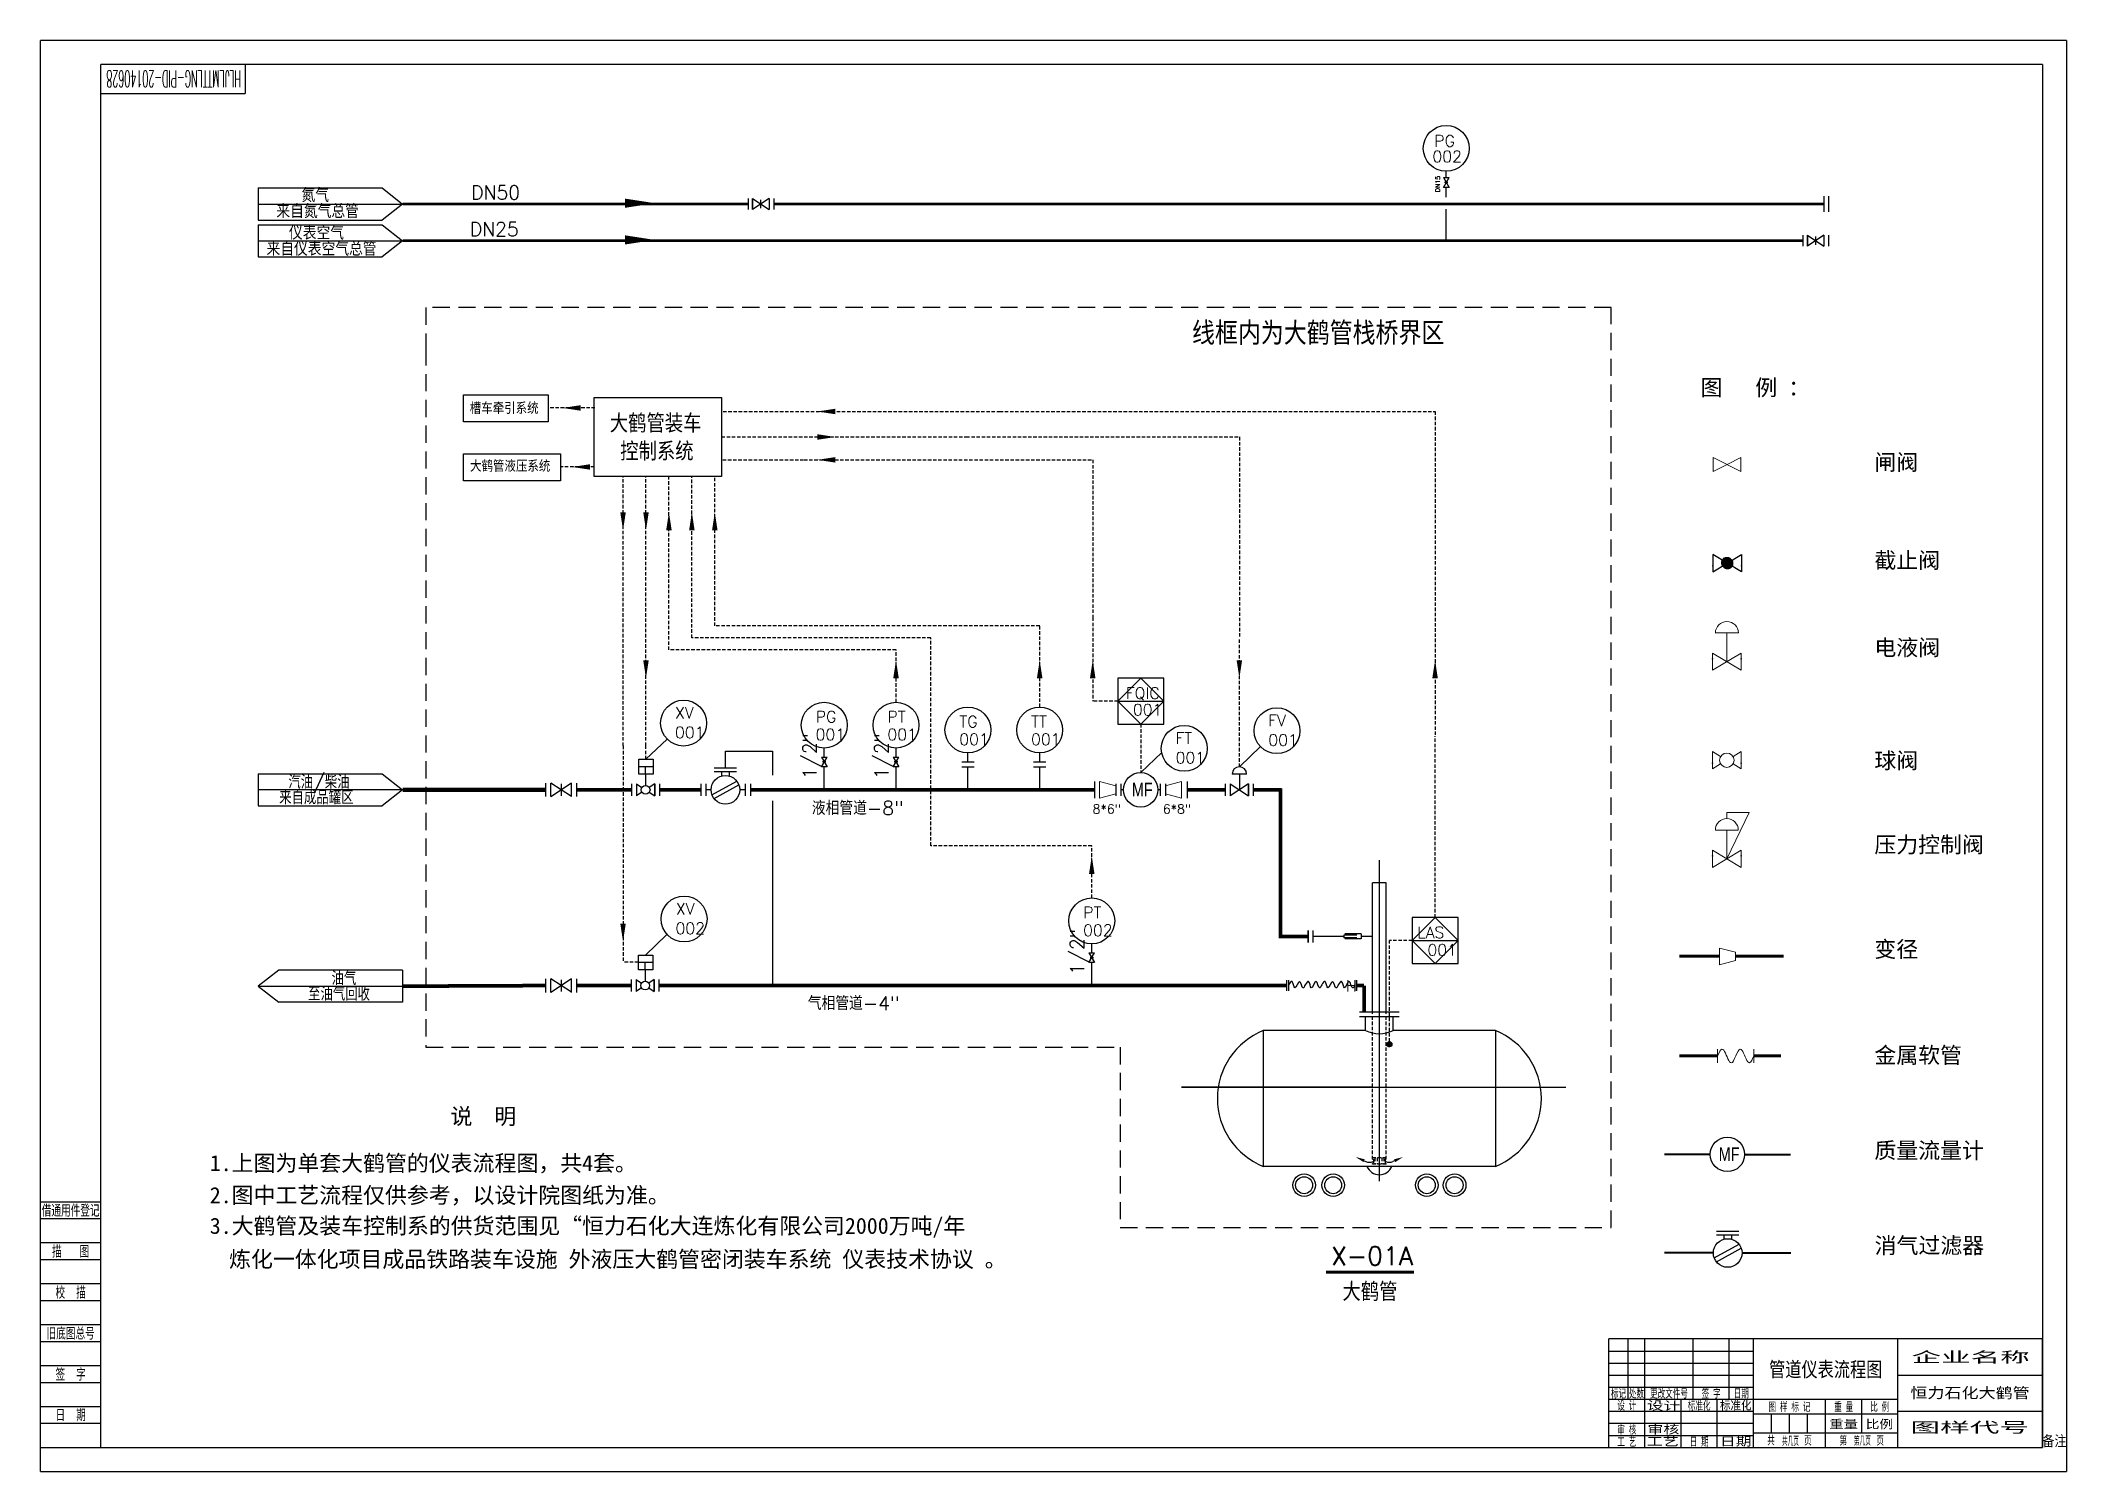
# Model space of a CAD drawing. Extents: x 4224 to 4665, y -2442 to -2130.
import ezdxf
from ezdxf.enums import TextEntityAlignment as Align

# ---------------------------------------------------------------- set-up
doc = ezdxf.new("R2010")
doc.units = 0
doc.header["$LTSCALE"] = 15
doc.linetypes.add('HIDDEN', pattern=[0.375, 0.25, -0.125])
doc.layers.get('0').update_dxf_attribs({"linetype": 'CONTINUOUS', "lineweight": 30})
for name, color, linetype in [('1', 4, 'CONTINUOUS'), ('10_T-T-EQUI', 3, 'CONTINUOUS'), ('1轮廓实线层', 7, 'CONTINUOUS'), ('2细线层', 3, 'CONTINUOUS'), ('3_T-T-LPNU', 1, 'CONTINUOUS'), ('6文字层', 3, 'CONTINUOUS'), ('A-_BLDG----E-_N', 4, 'CONTINUOUS'), ('CC', 3, 'CONTINUOUS'), ('gd', 7, 'CONTINUOUS'), ('图框层', 7, 'CONTINUOUS')]:
    doc.layers.add(name, color=color, linetype=linetype)
doc.styles.add('ARIAL', font='arial.ttf', dxfattribs={"width": 0.75, "height": 3})
doc.styles.add('HZZT', font='txt_l.shx', dxfattribs={"bigfont": 'hztxt.shx'})
doc.styles.add('iso cp3', font='txt_l.shx', dxfattribs={"bigfont": 'hztxt.shx'})
doc.styles.add('PC_TEXTSTYLE', font='romans.shx', dxfattribs={"width": 0.8, "bigfont": 'hzfs.shx'})
doc.styles.get("Standard").update_dxf_attribs({"font": 'romans.shx', "bigfont": 'hzfs.shx'})
doc.styles.add('宋体', font='', dxfattribs={"height": 3.5})
doc.styles.get('宋体').set_extended_font_data('SimSun')

msp = doc.modelspace()

# ---------------------------------------------------------------- texts
at = {"color": 1}
msp.add_text('线框内为大鹤管栈桥界区', height=5, dxfattribs=at).set_placement((4474.64, -2196.43))
for s, height, style, p in [('图   例 ：', 3.5, '宋体', (4585.49, -2207.49)), ('大鹤管装车', 4, 'iso cp3', (4347.74, -2215.56)), ('控制系统', 4, 'iso cp3', (4350.02, -2221.67)), ('说  明', 3.5, '宋体', (4313.04, -2366.31)), ('1.上图为单套大鹤管的仪表流程图，共4套。', 3.5, '宋体', (4260.58, -2376.51)), ('2.图中工艺流程仅供参考，以设计院图纸为准。', 3.5, '宋体', (4260.58, -2383.5)), ('3.大鹤管及装车控制系的供货范围见“恒力石化大连炼化有限公司2000万吨/年', 3.5, '宋体', (4260.58, -2390.18)), ('X-01A', 4, 'iso cp3', (4504.94, -2396.99)), ('炼化一体化项目成品铁路装车设施 外液压大鹤管密闭装车系统 仪表技术协议 。', 3.5, '宋体', (4264.78, -2397.44)), ('大鹤管', 4, 'iso cp3', (4507.41, -2404.81))]:
    msp.add_text(s, height=height, dxfattribs=dict(style=style)).set_placement(p)
at = {"linetype": 'HIDDEN', "style": 'HZZT', "width": 0.9}
for s, p in [('汽油/柴油', (4277.69, -2293.18)), ('来自成品罐区', (4275.7, -2296.57)), ('油气', (4287.12, -2335.98)), ('至油气回收', (4282, -2339.37))]:
    msp.add_text(s, height=3, dxfattribs=at).set_placement(p)
at = {"char_height": 3.5, "attachment_point": 1, "style": '宋体'}
for s, insert, width in [('{\\fSimSun|b0|i0|c134|p2;闸阀}', (4623.35, -2220.28), 13.5319), ('{\\fSimSun|b0|i0|c134|p2;截止阀}', (4623.35, -2241.64), 26.3647), ('{\\fSimSun|b0|i0|c134|p2;电液阀}', (4623.35, -2260.65), 28.301), ('{\\fSimSun|b0|i0|c134|p2;球阀}', (4623.35, -2285.29), 23.9443), ('{\\fSimSun|b0|i0|c134|p2;压力控制阀}', (4623.35, -2303.61), 28.301), ('{\\fSimSun|b0|i0|c134|p2;变径}', (4623.35, -2326.4), 13.5319), ('{\\fSimSun|b0|i0|c134|p2;金属软管}', (4623.35, -2349.48), 27.2757), ('{\\fSimSun|b0|i0|c134|p2;质量流量计}', (4623.35, -2370.24), 32.7966), ('{\\fSimSun|b0|i0|c134|p2;消气过滤器}', (4623.4, -2390.95), 29.3208)]:
    msp.add_mtext(s, dxfattribs=dict(at, insert=insert, width=width))
at = {"style": 'PC_TEXTSTYLE', "flags": 1}
msp.add_attdef('备注', (4659.97, -2436.72), '', height=2.62, dxfattribs=at)
at = {"layer": '6文字层', "style": 'PC_TEXTSTYLE', "width": 0.667}
for s, p in [('标记', (4567.57, -2424.9)), ('处数', (4571.5, -2424.9)), (' 更改文件号 ', (4578.59, -2424.9)), (' 签 字 ', (4587.78, -2424.9)), (' 日期 ', (4594.34, -2424.9)), (' 设 计 ', (4569.4, -2427.53)), (' 标准化 ', (4585.15, -2427.53)), (' 图 样 标 记 ', (4604.84, -2427.79)), (' 重 量 ', (4616.65, -2427.79)), (' 比 例 ', (4624.53, -2427.79)), (' 审 核 ', (4569.4, -2432.78)), (' 工 艺 ', (4569.4, -2435.4)), (' 日 期 ', (4585.15, -2435.4)), ('共       页', (4604.84, -2435.14)), ('第       页', (4620.59, -2435.14))]:
    msp.add_text(s, height=1.837, dxfattribs=at).set_placement(p, align=Align.MIDDLE)
at = {"layer": '6文字层', "style": 'PC_TEXTSTYLE', "flags": 8}
for tag, height, width, p, p2 in [('管道仪表流程图', 3.67, 0.878665, (4600.4, -2421.68), (4625.09, -2421.68)), ('企业名称', 2.62, 2.215212, (4631.46, -2418.44), (4657.2, -2418.44)), ('恒力石化大鹤管', 2.62, 1.288635, (4631.2, -2426.23), (4657.2, -2426.23)), ('标准化', 1.84, 1.137204, (4589.7, -2428.65), (4596.57, -2428.65)), ('审核', 1.84, 1.738738, (4573.87, -2433.9), (4580.88, -2433.9)), ('重量', 1.84, 1.550325, (4613.53, -2432.76), (4619.78, -2432.76)), ('比例', 1.84, 1.526185, (4621.45, -2432.76), (4627.45, -2432.76)), ('图样代号', 2.62, 2.240461, (4631.2, -2433.76), (4657.07, -2433.76)), ('工艺', 1.84, 1.786989, (4573.75, -2436.52), (4580.75, -2436.52)), ('日期', 1.84, 1.717904, (4589.7, -2436.52), (4596.57, -2436.52)), ('共几页', 1.84, 0.619588, (4603.23, -2436.39), (4606.92, -2436.39))]:
    msp.add_attdef(tag, text='', height=height, dxfattribs=dict(at, width=width)).set_placement(p, p2, align=Align.FIT)
at = {"layer": '6文字层', "style": 'PC_TEXTSTYLE', "width": 1.813127, "flags": 8}
msp.add_attdef('设计', text=' ', height=1.84, rotation=358.4644, dxfattribs=at).set_placement((4573.75, -2428.65), (4581.02, -2428.84), align=Align.FIT)
at = {"layer": '6文字层', "color": 3, "style": 'PC_TEXTSTYLE', "width": 0.628057, "flags": 8}
msp.add_attdef('第几页', text='', height=1.84, dxfattribs=at).set_placement((4618.86, -2436.32), (4622.6, -2436.32), align=Align.FIT)
at = {"layer": 'gd', "style": 'HZZT'}
for s, height, p in [('002', 2.5, (4527.03, -2156.64)), ('PG', 2.5, (4527.43, -2153.25)), ('DN50', 3, (4317.52, -2164.73)), ('DN25', 3, (4317.23, -2172.73)), ('液相管道-8"', 3, (4391.79, -2298.89)), ('气相管道-4"', 3, (4390.9, -2341.42))]:
    msp.add_text(s, height=height, dxfattribs=at).set_placement(p)
at = {"layer": 'gd'}
for s, p in [('氮气', (4280.57, -2165.32)), ('来自氮气总管', (4275.09, -2168.82)), ('仪表空气', (4277.83, -2173.52)), ('来自仪表空气总管', (4272.94, -2177.02))]:
    msp.add_text(s, height=3, dxfattribs=at).set_placement(p)
at = {"layer": 'gd', "style": 'HZZT'}
for s, height, p in [('DN15', 1, (4528.68, -2163.17)), ('1/2"', 3, (4392.83, -2291.07)), ('1/2"', 3, (4408.46, -2291.07)), ('1/2"', 3, (4451.12, -2333.73))]:
    msp.add_text(s, height=height, rotation=90, dxfattribs=at).set_placement(p)
at = {"layer": 'gd', "linetype": 'Continuous', "ltscale": 6, "style": 'HZZT'}
for s, p in [('槽车牵引系统', (4317.24, -2211.5)), ('大鹤管液压系统', (4317.3, -2224.11)), ('FQIC', (4460.2, -2273.6)), ('XV', (4361.97, -2277.9)), ('PG', (4392.64, -2278.75)), ('PT', (4408.27, -2278.75)), ('TG', (4423.94, -2279.8)), ('TT', (4439.58, -2279.8)), ('001', (4461.75, -2277.21)), ('FV', (4491.23, -2279.55)), ('001', (4361.96, -2282.16)), ('001', (4392.61, -2282.61)), ('001', (4408.25, -2282.61)), ('001', (4423.92, -2283.66)), ('001', (4439.56, -2283.66)), ('FT', (4471.02, -2283.4)), ('001', (4491.27, -2283.82)), ('001', (4471.06, -2287.67)), ('002', (4362.07, -2324.84)), ('XV', (4362.16, -2320.58)), ('PT', (4450.93, -2321.41)), ('002', (4450.91, -2325.27)), ('LAS', (4523.74, -2325.75)), ('001', (4525.95, -2329.55))]:
    msp.add_text(s, height=2.5, dxfattribs=at).set_placement(p)
at = {"layer": 'gd', "color": 2, "style": 'HZZT'}
for s, p in [('8*6"', (4452.98, -2298.59)), ('6*8"', (4468.29, -2298.59))]:
    msp.add_text(s, height=2, dxfattribs=at).set_placement(p)
at = {"layer": 'gd', "style": 'HZZT', "text_generation_flag": 2}
msp.add_text('H', height=2.5, dxfattribs=at).set_placement((4510.54, -2337.4))

# ---------------------------------------------------------------- blocks, each defined once
blk = doc.blocks.new('MASS FLOW METER')
at = {"layer": 'A-_BLDG----E-_N'}
blk.add_circle((0, 0), 3.75, dxfattribs=at)
at = {"insert": (-1.91, 1.55), "char_height": 3, "width": 5.0477, "attachment_point": 1, "style": 'ARIAL'}
blk.add_mtext('MF', dxfattribs=at)
blk = doc.blocks.new('CROX')
at = {"color": 4}
blk.add_point((0, 0), dxfattribs=at)
blk = doc.blocks.new('PC_FJL_BLOCK')
at = {"layer": '2细线层'}
for p, q in [((-25, 102), (0, 102)), ((-25, 95), (0, 95)), ((-25, 85), (0, 85)), ((-25, 78), (0, 78)), ((-25, 68), (0, 68)), ((-25, 61), (0, 61)), ((-25, 51), (0, 51)), ((-25, 44), (0, 44)), ((-25, 34), (0, 34)), ((-25, 27), (0, 27)), ((-25, 17), (0, 17)), ((-25, 10), (0, 10)), ((-25, 0), (0, 0))]:
    blk.add_line(p, q, dxfattribs=at)
at = {"layer": '6文字层', "color": 3, "style": 'PC_TEXTSTYLE'}
for s, width, p in [('借通用件登记', 0.667, (-12.5, 98.5)), ('描   图', 0.6667, (-12.5, 81.5)), ('校  描', 0.667, (-12.5, 64.5)), ('旧底图总号', 0.667, (-12.5, 47.5)), ('签  字', 0.667, (-12.5, 30.5)), ('日  期', 0.667, (-12.49, 13.6))]:
    blk.add_text(s, height=5, dxfattribs=dict(at, width=width)).set_placement(p, align=Align.MIDDLE)
at = {"layer": '6文字层', "style": 'PC_TEXTSTYLE'}
for tag, width, p, p2 in [('借通用件登记', 0.671328, (-23.44, 86.36), (-1.25, 86.36)), ('描图', 2.120922, (-23.44, 69.36), (-1.25, 69.36)), ('校图', 2.149976, (-23.75, 52.06), (-1.25, 52.06)), ('旧底图总号', 0.761452, (-22.84, 35.67), (-1.86, 35.67)), ('签字', 2.026939, (-23.14, 18.37), (-1.56, 18.37)), ('日期', 1.89999, (-22.84, 1.37), (-2.17, 1.37))]:
    blk.add_attdef(tag, text='', height=5, dxfattribs=dict(at, width=width)).set_placement(p, p2, align=Align.FIT)
blk = doc.blocks.new('PC_TYDH_BLOCK')
at = {"layer": '2细线层', "linetype": 'Continuous'}
for p in [(60, 0), (0, -12)]:
    blk.add_line(p, (60, -12), dxfattribs=at)
at = {"layer": '6文字层', "style": 'PC_TEXTSTYLE', "width": 1.815486}
blk.add_attdef('图样代号', text='', height=7, rotation=180, dxfattribs=at).set_placement((58.24, -2.4), (2.35, -2.4), align=Align.FIT)

# ---------------------------------------------------------------- hatches: boundary and pattern name
at = {"layer": 'gd', "linetype": 'Continuous'}
h = msp.add_hatch(dxfattribs=at)
h.set_pattern_fill('ANSI31', color=4, scale=0.01, style=0)
h.set_pattern_definition([(135, (4977.67288, -2664.584823), (0.0224506403, 0.0224506403), [])])
edge = h.paths.add_edge_path()
edge.add_arc((4517.67, -2348.86), 0.553, 0, 360)

# ---------------------------------------------------------------- linework, layer by layer
for p, q in [((4271.12, -2162.25), (4298.12, -2162.25)), ((4298.12, -2162.25), (4302.6, -2165.75)), ((4378.88, -2164.55), (4382.48, -2166.95)), ((4378.88, -2166.95), (4378.88, -2164.55)), ((4382.48, -2164.55), (4378.88, -2166.95)), ((4380.68, -2166.66), (4380.68, -2164.84)), ((4612.36, -2164.05), (4612.36, -2167.46)), ((4613.36, -2164.05), (4613.36, -2167.46)), ((4271.12, -2170.25), (4298.12, -2170.25)), ((4298.12, -2170.25), (4302.6, -2173.75)), ((4612.36, -2172.55), (4608.76, -2174.95)), ((4608.76, -2174.95), (4608.76, -2172.55)), ((4608.76, -2172.55), (4612.36, -2174.95)), ((4610.56, -2174.66), (4610.56, -2172.84)), ((4271.12, -2289.91), (4271.12, -2296.91)), ((4302.6, -2293.41), (4271.12, -2293.41)), ((4353.58, -2292.09), (4354.77, -2292.88)), ((4354.77, -2293.94), (4353.58, -2294.73)), ((4357.54, -2292.09), (4356.36, -2292.88)), ((4356.36, -2293.94), (4357.54, -2294.73)), ((4357.54, -2294.73), (4357.54, -2292.09)), ((4463.44, -2293.41), (4463.44, -2293.41)), ((4482.98, -2292.09), (4486.94, -2294.73)), ((4486.94, -2292.09), (4482.98, -2294.73)), ((4486.94, -2294.73), (4486.94, -2292.09)), ((4499.95, -2326.7), (4499.95, -2324.06)), ((4302.6, -2332.71), (4302.6, -2339.71)), ((4353.49, -2334.75), (4354.67, -2335.54)), ((4357.45, -2334.75), (4356.26, -2335.54)), ((4357.45, -2337.39), (4357.45, -2334.75)), ((4495.2, -2334.92), (4495.2, -2337.22)), ((4495.67, -2334.92), (4495.67, -2337.22)), ((4510.11, -2334.92), (4510.11, -2337.22)), ((4510.51, -2334.92), (4510.51, -2337.22)), ((4271.12, -2336.21), (4302.6, -2336.21)), ((4354.67, -2336.6), (4353.49, -2337.39)), ((4356.26, -2336.6), (4357.45, -2337.39)), ((4513.97, -2358.24), (4472.34, -2358.24))]:
    msp.add_line(p, q)
at = {"color": 1, "linetype": 'HIDDEN'}
for p, q in [((4566, -2188.31), (4307.66, -2188.31)), ((4307.66, -2188.31), (4307.66, -2197.17)), ((4566, -2388.83), (4566, -2188.31)), ((4307.66, -2197.17), (4307.66, -2349.5)), ((4307.66, -2349.5), (4458.98, -2349.5)), ((4458.98, -2349.5), (4458.98, -2388.83)), ((4458.98, -2388.83), (4566, -2388.83))]:
    msp.add_line(p, q, dxfattribs=at)
at = {"ltscale": 10}
for p, q in [((4354.07, -2288.31), (4357.21, -2288.31)), ((4355.56, -2289.98), (4355.56, -2288.31)), ((4353.98, -2330.97), (4357.12, -2330.97)), ((4355.47, -2332.64), (4355.47, -2330.97))]:
    msp.add_line(p, q, dxfattribs=at)
at = {"color": 2}
for p, q in [((4512.15, -2374.25), (4512.5, -2374.4)), ((4518.78, -2374.25), (4518.44, -2374.4))]:
    msp.add_line(p, q, dxfattribs=at)
for points in [[(4315.86, -2207.31), (4334.33, -2207.31), (4334.33, -2213.25), (4315.86, -2213.25)], [(4344.34, -2207.93), (4372.11, -2207.93), (4372.11, -2225.11), (4344.34, -2225.11)], [(4315.86, -2220.17), (4337, -2220.17), (4337, -2226.11), (4315.86, -2226.11)]]:
    msp.add_lwpolyline(points, close=True)
at = {"const_width": 0.8}
msp.add_lwpolyline([(4510.51, -2336.07), (4512.15, -2336.07)], dxfattribs=at)
at = {"lineweight": 40}
for points in [[(4587.58, -2372.87), (4577.58, -2372.87)], [(4595.08, -2372.87), (4605.08, -2372.87)], [(4588.25, -2394.35), (4577.63, -2394.35)], [(4594.5, -2394.35), (4605.13, -2394.35)]]:
    msp.add_lwpolyline(points, dxfattribs=at)
for centre in [(4355.56, -2293.41), (4355.47, -2336.07)]:
    msp.add_circle(centre, 0.957)
for centre, start, end in [((4513.3, -2372.57), 246.2887, 293.035), ((4517.63, -2372.57), 246.965, 293.7113)]:
    msp.add_arc(centre, 2, start, end)
at = {"color": 2}
for points in [[(4512.02, -2374.55), (4512.29, -2373.94), (4510.32, -2373.44)], [(4518.92, -2374.55), (4518.65, -2373.94), (4520.62, -2373.44)]]:
    msp.add_solid(points, dxfattribs=at)
at = {"layer": '1', "color": 0, "lineweight": 9}
for p, q in [((4588.71, -2259.23), (4593.71, -2259.23)), ((4591.21, -2265.48), (4591.21, -2259.23)), ((4591.19, -2299.69), (4591.19, -2298.37)), ((4591.19, -2298.37), (4596.06, -2298.37)), ((4596.06, -2298.37), (4591.19, -2308.44)), ((4588.69, -2302.19), (4593.69, -2302.19)), ((4591.19, -2308.44), (4591.19, -2302.19))]:
    msp.add_line(p, q, dxfattribs=at)
for points in [[(4591.24, -2222.49), (4594.26, -2221.01), (4594.26, -2224.03), (4588.22, -2221.01), (4588.22, -2224.03), (4591.24, -2222.49)], [(4594.34, -2263.6), (4588.09, -2267.35)], [(4588.09, -2263.6), (4594.34, -2267.35)], [(4588.09, -2267.35), (4588.09, -2263.6)], [(4594.34, -2267.35), (4594.34, -2263.6)], [(4589.84, -2286.15), (4588.07, -2285.08)], [(4588.07, -2285.08), (4588.07, -2288.83)], [(4588.07, -2285.08), (4588.07, -2288.83)], [(4589.84, -2286.15), (4588.07, -2285.08)], [(4592.54, -2286.15), (4594.32, -2285.08)], [(4592.54, -2286.15), (4594.32, -2285.08)], [(4594.32, -2285.08), (4594.32, -2288.83)], [(4594.32, -2285.08), (4594.32, -2288.83)], [(4588.07, -2288.83), (4589.84, -2287.77)], [(4588.07, -2288.83), (4589.84, -2287.77)], [(4594.32, -2288.83), (4592.54, -2287.77)], [(4594.32, -2288.83), (4592.54, -2287.77)], [(4454.5, -2291.6), (4458.05, -2292.52), (4458.05, -2294.3), (4454.5, -2295.22), (4454.5, -2291.6)], [(4472.38, -2291.6), (4468.83, -2292.52), (4468.83, -2294.3), (4472.38, -2295.22), (4472.38, -2291.6)], [(4594.32, -2306.56), (4588.07, -2310.31)], [(4588.07, -2306.56), (4594.32, -2310.31)], [(4588.07, -2310.31), (4588.07, -2306.56)], [(4594.32, -2310.31), (4594.32, -2306.56)], [(4589.56, -2327.9), (4593.1, -2328.82), (4593.1, -2330.6), (4589.56, -2331.52), (4589.56, -2327.9)], [(4589.17, -2349.92), (4589.17, -2352.94)], [(4597.07, -2349.92), (4597.07, -2352.94)]]:
    msp.add_lwpolyline(points, dxfattribs=at)
for points in [[(4588.71, -2259.23, 0.00108), (4588.71, -2259.24, 0.099321)], [(4588.69, -2302.19, 0.00108), (4588.69, -2302.2, 0.099321)]]:
    msp.add_lwpolyline(points, format="xyb", dxfattribs=at)
at = {"layer": '1', "color": 0, "lineweight": 60}
for points in [[(4580.88, -2329.67), (4589.56, -2329.67)], [(4593.1, -2329.67), (4603.51, -2329.67)], [(4580.88, -2351.39), (4588.98, -2351.39)], [(4597.07, -2351.39), (4602.99, -2351.39)]]:
    msp.add_lwpolyline(points, dxfattribs=at)
at = {"layer": '1', "color": 0, "lineweight": 9}
msp.add_circle((4591.19, -2286.96), 1.57, dxfattribs=at)
for centre in [(4591.21, -2259.23), (4591.19, -2302.19)]:
    msp.add_arc(centre, 2.5, 360, 180, dxfattribs=at)
msp.add_open_spline([(4589.17, -2351.39), (4589.17, -2351.39), (4589.43, -2350.88), (4589.43, -2350.88), (4589.43, -2350.88), (4589.68, -2350.37), (4589.68, -2350.37), (4590.97, -2348.12), (4591.48, -2355.44), (4592.9, -2351.97), (4592.9, -2351.97), (4593.15, -2351.39), (4593.15, -2351.39), (4593.15, -2351.39), (4593.41, -2350.88), (4593.41, -2350.88), (4594.76, -2347.41), (4595.34, -2354.74), (4596.62, -2352.42), (4596.62, -2352.42), (4596.82, -2351.97), (4596.82, -2351.97), (4596.82, -2351.97), (4597.07, -2351.39), (4597.07, -2351.39)], degree=3, knots=[0, 0, 0, 0, 1, 1, 1, 2, 2, 2, 3, 3, 3, 4, 4, 4, 5, 5, 5, 6, 6, 6, 7, 7, 7, 8, 8, 8, 8], dxfattribs=at)
for p in [(4588.09, -2264.85), (4588.09, -2264.85), (4594.34, -2264.85), (4594.34, -2264.85), (4588.07, -2287.58), (4588.07, -2287.58), (4588.07, -2287.58), (4588.07, -2287.58), (4594.32, -2287.58), (4594.32, -2287.58), (4594.32, -2287.58), (4594.32, -2287.58), (4588.07, -2307.81), (4588.07, -2307.81), (4594.32, -2307.81), (4594.32, -2307.81)]:
    msp.add_point(p, dxfattribs=at)
at = {"layer": '10_T-T-EQUI', "color": 7}
for p, q in [((4588.15, -2242.12), (4588.15, -2245.88)), ((4594.4, -2242.12), (4594.4, -2245.88))]:
    msp.add_line(p, q, dxfattribs=at)
at = {"layer": '1轮廓实线层'}
for p, q in [((4659.97, -2413.09), (4565.47, -2413.09)), ((4565.47, -2436.72), (4565.47, -2413.09)), ((4565.47, -2436.72), (4659.97, -2436.72))]:
    msp.add_line(p, q, dxfattribs=at)
at = {"layer": '2细线层', "ltscale": 10}
for p, q in [((4223.69, -2441.97), (4223.69, -2130.12)), ((4665.22, -2130.12), (4223.69, -2130.12)), ((4665.22, -2130.12), (4665.22, -2441.97)), ((4223.69, -2441.97), (4665.22, -2441.97))]:
    msp.add_line(p, q, dxfattribs=at)
at = {"layer": '2细线层'}
for p, q in [((4569.67, -2426.22), (4569.67, -2413.09)), ((4573.34, -2426.22), (4573.34, -2413.09)), ((4583.84, -2426.22), (4583.84, -2413.09)), ((4591.72, -2426.22), (4591.72, -2413.09)), ((4596.97, -2436.72), (4596.97, -2413.09)), ((4628.47, -2436.72), (4628.47, -2413.09)), ((4565.47, -2415.72), (4596.97, -2415.72)), ((4565.47, -2418.34), (4596.97, -2418.34)), ((4565.47, -2420.97), (4596.97, -2420.97)), ((4565.47, -2423.59), (4596.97, -2423.59)), ((4628.47, -2420.97), (4659.97, -2420.97)), ((4565.47, -2426.22), (4628.47, -2426.22)), ((4573.34, -2436.72), (4573.34, -2426.22)), ((4581.22, -2436.72), (4581.22, -2426.22)), ((4589.09, -2436.72), (4589.09, -2426.22)), ((4612.72, -2436.72), (4612.72, -2426.22)), ((4620.59, -2433.57), (4620.59, -2426.22)), ((4565.47, -2428.84), (4596.97, -2428.84)), ((4565.47, -2431.47), (4596.97, -2431.47)), ((4596.97, -2429.37), (4628.47, -2429.37)), ((4600.9, -2433.57), (4600.9, -2429.37)), ((4604.84, -2433.57), (4604.84, -2429.37)), ((4608.78, -2433.57), (4608.78, -2429.37)), ((4628.47, -2428.84), (4659.97, -2428.84)), ((4565.47, -2434.09), (4596.97, -2434.09)), ((4596.97, -2433.57), (4628.47, -2433.57))]:
    msp.add_line(p, q, dxfattribs=at)
at = {"layer": '3_T-T-LPNU', "color": 7}
for p, q in [((4590.03, -2243.9), (4591.18, -2242.75)), ((4590.03, -2243.92), (4591.2, -2242.75)), ((4590.03, -2243.94), (4591.22, -2242.75)), ((4590.03, -2243.96), (4591.24, -2242.75)), ((4590.03, -2243.97), (4591.25, -2242.75)), ((4590.03, -2243.99), (4591.27, -2242.75)), ((4590.03, -2244.01), (4591.29, -2242.75)), ((4590.03, -2244.03), (4591.31, -2242.75)), ((4590.03, -2244.04), (4591.32, -2242.75)), ((4590.03, -2244.06), (4591.34, -2242.75)), ((4590.03, -2244.08), (4591.36, -2242.75)), ((4590.03, -2244.1), (4591.37, -2242.75)), ((4590.03, -2244.11), (4591.39, -2242.75)), ((4590.04, -2243.82), (4591.1, -2242.76)), ((4590.04, -2243.84), (4591.12, -2242.76)), ((4590.04, -2243.86), (4591.14, -2242.76)), ((4590.04, -2243.88), (4591.16, -2242.76)), ((4590.04, -2244.13), (4591.41, -2242.76)), ((4590.04, -2244.14), (4591.42, -2242.76)), ((4590.04, -2244.16), (4591.44, -2242.76)), ((4590.04, -2244.17), (4591.45, -2242.76)), ((4590.04, -2244.19), (4591.47, -2242.76)), ((4590.05, -2243.76), (4591.04, -2242.77)), ((4590.05, -2243.78), (4591.06, -2242.77)), ((4590.05, -2243.8), (4591.08, -2242.77)), ((4590.05, -2244.21), (4591.49, -2242.77)), ((4590.05, -2244.22), (4591.5, -2242.77)), ((4590.05, -2244.24), (4591.52, -2242.77)), ((4590.05, -2244.25), (4591.53, -2242.78)), ((4590.06, -2243.71), (4590.99, -2242.78)), ((4590.06, -2243.73), (4591.01, -2242.78)), ((4590.06, -2244.26), (4591.54, -2242.78)), ((4590.06, -2244.28), (4591.56, -2242.78)), ((4590.06, -2244.29), (4591.57, -2242.78)), ((4590.07, -2243.69), (4590.97, -2242.79)), ((4590.07, -2244.31), (4591.59, -2242.79)), ((4590.07, -2244.32), (4591.6, -2242.79)), ((4590.08, -2243.64), (4590.92, -2242.8)), ((4590.08, -2243.66), (4590.94, -2242.8)), ((4590.08, -2244.34), (4591.62, -2242.8)), ((4590.08, -2244.35), (4591.63, -2242.8)), ((4590.08, -2244.36), (4591.64, -2242.8)), ((4590.09, -2243.61), (4590.89, -2242.81)), ((4590.09, -2244.38), (4591.66, -2242.81)), ((4590.09, -2244.39), (4591.67, -2242.81)), ((4590.1, -2243.59), (4590.87, -2242.82)), ((4590.1, -2244.4), (4591.68, -2242.82)), ((4590.1, -2244.42), (4591.7, -2242.82)), ((4590.11, -2243.56), (4590.84, -2242.83)), ((4590.11, -2244.43), (4591.71, -2242.83)), ((4590.11, -2244.44), (4591.72, -2242.83)), ((4590.12, -2243.53), (4590.81, -2242.84)), ((4590.12, -2244.45), (4591.73, -2242.84)), ((4590.12, -2244.47), (4591.75, -2242.84)), ((4590.13, -2243.5), (4590.78, -2242.85)), ((4590.13, -2244.48), (4591.76, -2242.85)), ((4590.13, -2244.49), (4591.77, -2242.85)), ((4590.14, -2244.5), (4591.78, -2242.86)), ((4590.14, -2244.52), (4591.8, -2242.86)), ((4590.15, -2243.47), (4590.75, -2242.87)), ((4590.15, -2244.53), (4591.81, -2242.87)), ((4590.15, -2244.54), (4591.82, -2242.87)), ((4590.16, -2244.55), (4591.83, -2242.88)), ((4590.16, -2244.56), (4591.84, -2242.88)), ((4590.17, -2243.43), (4590.71, -2242.89)), ((4590.17, -2244.58), (4591.86, -2242.89)), ((4590.18, -2244.59), (4591.87, -2242.9)), ((4590.18, -2244.6), (4591.88, -2242.9)), ((4590.19, -2243.39), (4590.67, -2242.91)), ((4590.19, -2244.61), (4591.89, -2242.91)), ((4590.2, -2244.62), (4591.9, -2242.92)), ((4590.2, -2244.63), (4591.91, -2242.92)), ((4590.21, -2243.35), (4590.63, -2242.93)), ((4590.21, -2244.64), (4591.92, -2242.93)), ((4590.22, -2244.66), (4591.94, -2242.94)), ((4590.22, -2244.67), (4591.95, -2242.94)), ((4590.23, -2244.68), (4591.96, -2242.95)), ((4590.24, -2243.3), (4590.58, -2242.96)), ((4590.24, -2244.69), (4591.97, -2242.96)), ((4590.24, -2244.7), (4591.98, -2242.96)), ((4590.25, -2244.71), (4591.99, -2242.97)), ((4590.26, -2244.72), (4592, -2242.98)), ((4590.26, -2244.73), (4592.01, -2242.99)), ((4590.27, -2244.74), (4592.02, -2242.99)), ((4590.28, -2244.75), (4592.03, -2243)), ((4590.29, -2243.24), (4590.52, -2243.01)), ((4590.29, -2244.76), (4592.04, -2243.01)), ((4590.3, -2244.77), (4592.05, -2243.02)), ((4590.3, -2244.78), (4592.06, -2243.02)), ((4590.31, -2244.79), (4592.07, -2243.03)), ((4590.32, -2244.8), (4592.08, -2243.04)), ((4590.33, -2244.81), (4592.09, -2243.05)), ((4590.34, -2244.82), (4592.1, -2243.06)), ((4590.34, -2244.83), (4592.11, -2243.06)), ((4590.35, -2244.84), (4592.12, -2243.07)), ((4590.36, -2244.85), (4592.13, -2243.08)), ((4590.37, -2244.86), (4592.14, -2243.09)), ((4590.38, -2244.86), (4592.14, -2243.1)), ((4590.39, -2244.87), (4592.15, -2243.11)), ((4590.39, -2244.88), (4592.16, -2243.11)), ((4590.4, -2244.89), (4592.17, -2243.12)), ((4590.41, -2244.9), (4592.18, -2243.13)), ((4590.42, -2244.91), (4592.19, -2243.14)), ((4590.43, -2244.92), (4592.2, -2243.15)), ((4590.44, -2244.93), (4592.21, -2243.16)), ((4590.45, -2244.93), (4592.21, -2243.17)), ((4590.46, -2244.94), (4592.22, -2243.18)), ((4590.47, -2244.95), (4592.23, -2243.19)), ((4590.48, -2244.96), (4592.24, -2243.2)), ((4590.49, -2244.97), (4592.25, -2243.21)), ((4590.5, -2244.97), (4592.25, -2243.22)), ((4590.51, -2244.98), (4592.26, -2243.23)), ((4590.52, -2244.99), (4592.27, -2243.24)), ((4590.53, -2245), (4592.28, -2243.25)), ((4590.54, -2245.01), (4592.29, -2243.26)), ((4590.55, -2245.01), (4592.29, -2243.27)), ((4590.56, -2245.02), (4592.3, -2243.28)), ((4590.57, -2245.03), (4592.31, -2243.29)), ((4590.58, -2245.03), (4592.31, -2243.3)), ((4590.59, -2245.04), (4592.32, -2243.31)), ((4590.6, -2245.05), (4592.33, -2243.32)), ((4590.61, -2245.06), (4592.34, -2243.33)), ((4590.62, -2245.06), (4592.34, -2243.34)), ((4590.63, -2245.07), (4592.35, -2243.35)), ((4590.64, -2245.08), (4592.36, -2243.36)), ((4590.65, -2245.08), (4592.36, -2243.37)), ((4590.67, -2245.09), (4592.37, -2243.39)), ((4590.68, -2245.1), (4592.37, -2243.4)), ((4590.69, -2245.1), (4592.38, -2243.41)), ((4590.7, -2245.11), (4592.39, -2243.42)), ((4590.71, -2245.11), (4592.39, -2243.43)), ((4590.72, -2245.12), (4592.4, -2243.44)), ((4590.74, -2245.13), (4592.41, -2243.46)), ((4590.75, -2245.13), (4592.41, -2243.47)), ((4590.76, -2245.14), (4592.42, -2243.48)), ((4590.77, -2245.14), (4592.42, -2243.49)), ((4590.78, -2245.15), (4592.43, -2243.5)), ((4590.8, -2245.15), (4592.43, -2243.52)), ((4590.81, -2245.16), (4592.44, -2243.53)), ((4590.82, -2245.16), (4592.44, -2243.54)), ((4590.83, -2245.17), (4592.45, -2243.55)), ((4590.85, -2245.17), (4592.45, -2243.57)), ((4590.86, -2245.18), (4592.46, -2243.58)), ((4590.87, -2245.18), (4592.46, -2243.59)), ((4590.89, -2245.19), (4592.47, -2243.61)), ((4590.9, -2245.19), (4592.47, -2243.62)), ((4590.91, -2245.19), (4592.47, -2243.63)), ((4590.93, -2245.2), (4592.48, -2243.65)), ((4590.94, -2245.2), (4592.48, -2243.66)), ((4590.95, -2245.21), (4592.49, -2243.67)), ((4590.97, -2245.21), (4592.49, -2243.69)), ((4590.98, -2245.21), (4592.49, -2243.7)), ((4591, -2245.22), (4592.5, -2243.72)), ((4591.01, -2245.22), (4592.5, -2243.73)), ((4591.03, -2245.22), (4592.5, -2243.75)), ((4591.04, -2245.23), (4592.51, -2243.76)), ((4591.06, -2245.23), (4592.51, -2243.78)), ((4591.07, -2245.23), (4592.51, -2243.79)), ((4591.09, -2245.23), (4592.51, -2243.81)), ((4591.1, -2245.24), (4592.52, -2243.82)), ((4591.12, -2245.24), (4592.52, -2243.84)), ((4591.13, -2245.24), (4592.52, -2243.85)), ((4591.15, -2245.24), (4592.52, -2243.87)), ((4591.16, -2245.24), (4592.52, -2243.88)), ((4591.18, -2245.25), (4592.53, -2243.9)), ((4591.2, -2245.25), (4592.53, -2243.92)), ((4591.21, -2245.25), (4592.53, -2243.93)), ((4591.23, -2245.25), (4592.53, -2243.95)), ((4591.25, -2245.25), (4592.53, -2243.97)), ((4591.27, -2245.25), (4592.53, -2243.99)), ((4591.28, -2245.25), (4592.53, -2244)), ((4591.3, -2245.25), (4592.53, -2244.02)), ((4591.32, -2245.25), (4592.53, -2244.04)), ((4591.34, -2245.25), (4592.53, -2244.06)), ((4591.36, -2245.25), (4592.53, -2244.08)), ((4591.37, -2245.25), (4592.53, -2244.09)), ((4591.39, -2245.24), (4592.52, -2244.11)), ((4591.41, -2245.24), (4592.52, -2244.13)), ((4591.43, -2245.24), (4592.52, -2244.15)), ((4591.45, -2245.24), (4592.52, -2244.17)), ((4591.47, -2245.23), (4592.51, -2244.19)), ((4591.5, -2245.23), (4592.51, -2244.22)), ((4591.52, -2245.23), (4592.51, -2244.24)), ((4591.54, -2245.22), (4592.5, -2244.26)), ((4591.56, -2245.22), (4592.5, -2244.28)), ((4591.59, -2245.21), (4592.49, -2244.31)), ((4591.61, -2245.21), (4592.49, -2244.33)), ((4591.63, -2245.2), (4592.48, -2244.35)), ((4591.66, -2245.19), (4592.47, -2244.38)), ((4591.69, -2245.18), (4592.46, -2244.41)), ((4591.71, -2245.17), (4592.45, -2244.43)), ((4591.74, -2245.16), (4592.44, -2244.46)), ((4591.77, -2245.15), (4592.43, -2244.49)), ((4591.8, -2245.13), (4592.41, -2244.53)), ((4591.84, -2245.12), (4592.4, -2244.56)), ((4591.88, -2245.1), (4592.38, -2244.6)), ((4591.92, -2245.08), (4592.36, -2244.64)), ((4591.96, -2245.05), (4592.33, -2244.68)), ((4592.02, -2245.01), (4592.29, -2244.74)), ((4592.12, -2244.93), (4592.21, -2244.84))]:
    msp.add_line(p, q, dxfattribs=at)
msp.add_lwpolyline([(4594.4, -2242.12), (4594.4, -2245.87), (4588.15, -2242.12), (4588.15, -2245.87)], close=True, dxfattribs=at)
for p in [(4588.15, -2244.62), (4588.15, -2244.62), (4594.4, -2244.62), (4594.4, -2244.62)]:
    msp.add_point(p, dxfattribs=at)
at = {"layer": 'A-_BLDG----E-_N'}
for p, q in [((4370.01, -2294.47), (4375.41, -2291.49)), ((4370.52, -2288.62), (4375.38, -2288.62)), ((4370.52, -2289.42), (4375.38, -2289.42)), ((4372.1, -2289.42), (4372.1, -2290.4)), ((4373.8, -2289.42), (4373.8, -2290.4)), ((4370.48, -2295.33), (4375.89, -2292.35)), ((4588.44, -2395.41), (4593.85, -2392.43)), ((4588.95, -2389.56), (4593.81, -2389.56)), ((4588.95, -2390.36), (4593.81, -2390.36)), ((4590.53, -2390.36), (4590.53, -2391.35)), ((4592.23, -2390.36), (4592.23, -2391.35)), ((4588.91, -2396.27), (4594.32, -2393.29))]:
    msp.add_line(p, q, dxfattribs=at)
for centre in [(4372.95, -2293.41), (4591.38, -2394.35)]:
    msp.add_circle(centre, 3.12, dxfattribs=at)
at = {"layer": 'CC', "color": 7, "linetype": 'Continuous'}
for p, q in [((4354.07, -2286.76), (4357.21, -2286.76)), ((4354.07, -2289.98), (4354.07, -2286.76)), ((4357.21, -2286.76), (4357.21, -2289.98)), ((4357.21, -2289.98), (4354.07, -2289.98)), ((4356.29, -2289.98), (4354.63, -2289.98)), ((4356.58, -2289.98), (4354.91, -2289.98)), ((4355.56, -2289.98), (4355.56, -2292.45)), ((4486.53, -2289.98), (4483.39, -2289.98)), ((4485.69, -2289.98), (4484.02, -2289.98)), ((4485.79, -2289.98), (4484.12, -2289.98)), ((4484.96, -2289.98), (4484.96, -2293.41)), ((4353.98, -2329.42), (4357.12, -2329.42)), ((4353.98, -2332.64), (4353.98, -2329.42)), ((4357.12, -2329.42), (4357.12, -2332.64)), ((4357.12, -2332.64), (4353.98, -2332.64)), ((4356.2, -2332.64), (4354.53, -2332.64)), ((4356.48, -2332.64), (4354.82, -2332.64)), ((4355.47, -2332.64), (4355.47, -2335.11))]:
    msp.add_line(p, q, dxfattribs=at)
msp.add_arc((4484.96, -2289.98), 1.57, 0, 180, dxfattribs=at)
at = {"layer": 'gd', "color": 2}
for p, q in [((4530.04, -2160), (4530.04, -2158.62)), ((4529.43, -2160), (4530.65, -2160)), ((4529.43, -2162.15), (4530.65, -2160)), ((4529.43, -2160), (4530.65, -2162.15)), ((4530.66, -2162.15), (4529.43, -2162.15)), ((4530.41, -2161.08), (4529.67, -2161.08)), ((4530.05, -2164.26), (4530.05, -2162.15)), ((4530.61, -2162.15), (4530.61, -2162.15)), ((4530.05, -2173.75), (4530.05, -2166.84)), ((4393.88, -2286.26), (4395.1, -2286.26)), ((4393.88, -2288.41), (4395.1, -2286.26)), ((4393.88, -2286.26), (4395.11, -2288.41)), ((4394.49, -2286.26), (4394.49, -2284.32)), ((4409.52, -2286.26), (4410.74, -2286.26)), ((4409.52, -2288.41), (4410.74, -2286.26)), ((4409.52, -2286.26), (4410.74, -2288.41)), ((4410.13, -2286.26), (4410.13, -2284.32)), ((4425.8, -2287.31), (4425.8, -2285.37)), ((4441.44, -2287.31), (4441.44, -2285.37)), ((4395.11, -2288.41), (4393.88, -2288.41)), ((4394.86, -2287.34), (4394.13, -2287.34)), ((4394.5, -2293.41), (4394.5, -2288.41)), ((4395.06, -2288.41), (4395.06, -2288.41)), ((4410.74, -2288.41), (4409.52, -2288.41)), ((4410.5, -2287.34), (4409.76, -2287.34)), ((4410.13, -2293.41), (4410.13, -2288.41)), ((4410.69, -2288.41), (4410.69, -2288.41)), ((4424.49, -2287.31), (4427.13, -2287.31)), ((4424.49, -2288.41), (4427.13, -2288.41)), ((4425.81, -2293.41), (4425.81, -2288.41)), ((4440.12, -2287.31), (4442.76, -2287.31)), ((4440.12, -2288.41), (4442.76, -2288.41)), ((4441.44, -2293.41), (4441.44, -2288.41)), ((4452.18, -2328.92), (4453.4, -2328.92)), ((4452.18, -2331.07), (4453.4, -2328.92)), ((4452.18, -2328.92), (4453.4, -2331.07)), ((4453.4, -2331.07), (4452.18, -2331.07)), ((4453.16, -2330), (4452.42, -2330)), ((4452.79, -2328.92), (4452.79, -2326.98)), ((4452.79, -2336.07), (4452.79, -2331.07)), ((4453.35, -2331.07), (4453.35, -2331.07))]:
    msp.add_line(p, q, dxfattribs=at)
at = {"layer": 'gd'}
for p, q in [((4271.12, -2162.25), (4271.12, -2169.25)), ((4271.12, -2165.75), (4302.6, -2165.75)), ((4302.6, -2165.75), (4298.12, -2169.25)), ((4377.88, -2164.55), (4377.88, -2166.95)), ((4378.88, -2166.95), (4378.88, -2164.55)), ((4378.88, -2164.55), (4378.88, -2166.95)), ((4378.88, -2166.95), (4378.88, -2164.55)), ((4378.88, -2166.95), (4378.88, -2164.55)), ((4378.88, -2164.55), (4378.88, -2166.95)), ((4382.48, -2164.55), (4382.48, -2166.95)), ((4382.48, -2164.55), (4382.48, -2166.95)), ((4382.48, -2164.55), (4382.48, -2166.95)), ((4383.48, -2164.55), (4383.48, -2166.95)), ((4271.12, -2169.25), (4298.12, -2169.25)), ((4271.12, -2170.25), (4271.12, -2177.25)), ((4271.12, -2173.75), (4302.6, -2173.75)), ((4302.6, -2173.75), (4298.12, -2177.25)), ((4607.76, -2172.55), (4607.76, -2174.95)), ((4608.76, -2172.55), (4608.76, -2174.95)), ((4608.76, -2174.95), (4608.76, -2172.55)), ((4608.76, -2174.95), (4608.76, -2172.55)), ((4608.76, -2172.55), (4608.76, -2174.95)), ((4608.76, -2174.95), (4608.76, -2172.55)), ((4612.36, -2172.55), (4612.36, -2174.95)), ((4612.36, -2172.55), (4612.36, -2174.95)), ((4612.36, -2172.55), (4612.36, -2174.95)), ((4613.36, -2172.55), (4613.36, -2174.95)), ((4271.12, -2177.25), (4298.12, -2177.25)), ((4458.49, -2274.1), (4468.49, -2274.1)), ((4271.12, -2289.91), (4298.12, -2289.91)), ((4298.12, -2289.91), (4302.6, -2293.41)), ((4302.6, -2293.41), (4298.12, -2296.91)), ((4352.48, -2292.09), (4352.48, -2294.73)), ((4353.58, -2292.09), (4353.58, -2294.73)), ((4353.58, -2292.09), (4353.58, -2294.73)), ((4353.58, -2292.09), (4353.58, -2294.73)), ((4357.54, -2294.73), (4357.54, -2292.09)), ((4357.54, -2292.09), (4357.54, -2294.73)), ((4357.54, -2294.73), (4357.54, -2292.09)), ((4357.54, -2294.73), (4357.54, -2292.09)), ((4357.54, -2292.09), (4357.54, -2294.73)), ((4358.64, -2294.73), (4358.64, -2292.09)), ((4367.6, -2292.09), (4367.6, -2294.73)), ((4368.7, -2292.09), (4368.7, -2294.73)), ((4377.29, -2292.09), (4377.29, -2294.73)), ((4378.39, -2292.09), (4378.39, -2294.73)), ((4453.4, -2291.6), (4453.4, -2295.22)), ((4458.05, -2292.09), (4458.05, -2294.73)), ((4458.05, -2292.09), (4458.05, -2294.73)), ((4458.05, -2292.09), (4458.05, -2294.73)), ((4459.15, -2292.09), (4459.15, -2294.73)), ((4467.73, -2292.09), (4467.73, -2294.73)), ((4468.83, -2292.09), (4468.83, -2294.73)), ((4468.83, -2292.09), (4468.83, -2294.73)), ((4468.83, -2292.09), (4468.83, -2294.73)), ((4473.57, -2291.6), (4473.57, -2295.22)), ((4481.88, -2292.09), (4481.88, -2294.73)), ((4482.98, -2292.09), (4482.98, -2294.73)), ((4482.98, -2292.09), (4482.98, -2294.73)), ((4482.98, -2292.09), (4482.98, -2294.73)), ((4486.94, -2294.73), (4486.94, -2292.09)), ((4486.94, -2292.09), (4486.94, -2294.73)), ((4486.94, -2294.73), (4486.94, -2292.09)), ((4486.94, -2294.73), (4486.94, -2292.09)), ((4486.94, -2292.09), (4486.94, -2294.73)), ((4488.04, -2294.73), (4488.04, -2292.09)), ((4271.12, -2296.91), (4298.12, -2296.91)), ((4499.95, -2326.7), (4499.95, -2324.06)), ((4499.95, -2324.06), (4499.95, -2326.7)), ((4499.95, -2326.7), (4499.95, -2324.06)), ((4499.95, -2326.7), (4499.95, -2324.06)), ((4499.95, -2324.06), (4499.95, -2326.7)), ((4501.05, -2326.7), (4501.05, -2324.06)), ((4522.61, -2326.24), (4532.61, -2326.24)), ((4275.6, -2332.71), (4271.12, -2336.21)), ((4302.6, -2332.71), (4275.6, -2332.71)), ((4352.39, -2334.75), (4352.39, -2337.39)), ((4353.49, -2334.75), (4353.49, -2337.39)), ((4353.49, -2334.75), (4353.49, -2337.39)), ((4353.49, -2334.75), (4353.49, -2337.39)), ((4357.45, -2337.39), (4357.45, -2334.75)), ((4357.45, -2334.75), (4357.45, -2337.39)), ((4357.45, -2337.39), (4357.45, -2334.75)), ((4357.45, -2337.39), (4357.45, -2334.75)), ((4357.45, -2334.75), (4357.45, -2337.39)), ((4358.55, -2337.39), (4358.55, -2334.75)), ((4271.12, -2336.21), (4275.6, -2339.71)), ((4302.6, -2339.71), (4275.6, -2339.71))]:
    msp.add_line(p, q, dxfattribs=at)
at = {"layer": 'gd', "color": 4, "linetype": 'HIDDEN', "ltscale": 0.2}
for p, q in [((4344.53, -2210.19), (4334.33, -2210.19)), ((4372.45, -2210.96), (4432.73, -2210.96)), ((4432.73, -2210.96), (4527.61, -2210.96)), ((4527.61, -2210.96), (4527.61, -2281.73)), ((4372.11, -2216.52), (4425.43, -2216.52)), ((4425.43, -2216.52), (4484.96, -2216.52)), ((4484.96, -2216.52), (4484.96, -2260.29)), ((4344.34, -2223.05), (4337.25, -2223.05)), ((4350.64, -2283.82), (4350.64, -2225.11)), ((4355.64, -2283.82), (4355.64, -2225.11)), ((4360.64, -2262.93), (4360.64, -2225.11)), ((4365.64, -2260.31), (4365.64, -2225.11)), ((4370.64, -2257.68), (4370.64, -2225.11)), ((4372.38, -2221.5), (4390.08, -2221.5)), ((4390.08, -2221.5), (4453, -2221.5)), ((4453, -2221.5), (4453, -2255.86)), ((4453, -2255.86), (4453, -2274.1)), ((4417.69, -2260.31), (4365.64, -2260.31)), ((4441.44, -2257.68), (4370.64, -2257.68)), ((4417.69, -2305.59), (4417.69, -2260.31)), ((4441.44, -2275.37), (4441.44, -2257.68)), ((4484.96, -2288.41), (4484.96, -2260.29)), ((4410.13, -2262.93), (4360.64, -2262.93)), ((4410.13, -2274.32), (4410.13, -2262.93)), ((4458.49, -2274.1), (4453, -2274.1)), ((4463.49, -2279.1), (4463.49, -2289.66)), ((4527.61, -2321.24), (4527.61, -2281.73)), ((4350.64, -2283.82), (4350.64, -2330.97)), ((4355.64, -2286.76), (4355.64, -2283.82)), ((4452.79, -2305.59), (4417.69, -2305.59)), ((4452.79, -2316.98), (4452.79, -2305.59)), ((4522.61, -2326.24), (4517.67, -2326.24)), ((4517.67, -2348.31), (4517.67, -2326.24)), ((4353.98, -2330.97), (4350.64, -2330.97)), ((4513.97, -2373.92), (4513.97, -2342.57)), ((4516.97, -2373.92), (4516.97, -2342.57)), ((4516.97, -2373.62), (4513.97, -2373.62)), ((4513.97, -2373.92), (4514.21, -2373.92)), ((4513.97, -2374.99), (4513.97, -2374.85)), ((4514.21, -2374.85), (4513.97, -2374.85)), ((4516.97, -2374.99), (4513.97, -2374.99)), ((4514.21, -2373.92), (4514.21, -2374.85)), ((4514.48, -2373.62), (4514.48, -2374.99)), ((4514.96, -2373.62), (4514.96, -2374.99)), ((4515.98, -2373.62), (4515.98, -2374.99)), ((4516.46, -2373.62), (4516.46, -2374.99)), ((4516.73, -2373.92), (4516.73, -2374.85)), ((4516.97, -2373.92), (4516.73, -2373.92)), ((4516.73, -2374.85), (4516.97, -2374.85)), ((4516.97, -2374.99), (4516.97, -2374.85))]:
    msp.add_line(p, q, dxfattribs=at)
at = {"layer": 'gd', "color": 7, "linetype": 'Continuous'}
for p, q in [((4458.49, -2274.1), (4463.49, -2269.1)), ((4463.49, -2269.1), (4468.49, -2274.1)), ((4463.49, -2279.1), (4458.49, -2274.1)), ((4468.49, -2274.1), (4463.49, -2279.1))]:
    msp.add_line(p, q, dxfattribs=at)
at = {"layer": 'gd', "linetype": 'Continuous', "ltscale": 6}
for p, q in [((4360.23, -2282.34), (4355.64, -2286.76)), ((4468.08, -2285.25), (4463.49, -2289.66)), ((4489.55, -2284), (4484.96, -2288.41)), ((4360.14, -2325), (4355.55, -2329.42))]:
    msp.add_line(p, q, dxfattribs=at)
at = {"layer": 'gd', "color": 4, "linetype": 'Continuous'}
for p, q in [((4372.95, -2288.62), (4372.95, -2284.96)), ((4372.95, -2284.96), (4383.2, -2284.96)), ((4383.2, -2284.96), (4383.2, -2290.25)), ((4369.82, -2293.41), (4368.7, -2293.41)), ((4377.29, -2293.41), (4376.07, -2293.41)), ((4383.2, -2295.84), (4383.2, -2336.07)), ((4459.69, -2293.41), (4459.15, -2293.41)), ((4467.73, -2293.41), (4467.19, -2293.41)), ((4513.97, -2342.21), (4513.97, -2313.65)), ((4516.97, -2313.65), (4513.97, -2313.65)), ((4516.97, -2342.21), (4516.97, -2313.65)), ((4507.75, -2325.38), (4501.05, -2325.38)), ((4510.57, -2325.08), (4507.75, -2325.08)), ((4507.75, -2325.08), (4507.75, -2325.67)), ((4510.57, -2325.67), (4507.75, -2325.67)), ((4511.47, -2324.83), (4507.95, -2324.83)), ((4511.47, -2325.92), (4507.95, -2325.92)), ((4511.47, -2324.83), (4511.47, -2325.92)), ((4513.97, -2325.38), (4511.47, -2325.38)), ((4519.79, -2341.88), (4511.15, -2341.88)), ((4519.79, -2342.88), (4511.15, -2342.88)), ((4512.47, -2345.88), (4512.47, -2342.88)), ((4518.47, -2345.88), (4518.47, -2342.88)), ((4512.47, -2345.88), (4490.18, -2345.88)), ((4490.18, -2345.88), (4490.18, -2375.48)), ((4540.76, -2345.88), (4518.47, -2345.88)), ((4540.76, -2345.88), (4540.76, -2375.48)), ((4540.76, -2375.48), (4490.18, -2375.48))]:
    msp.add_line(p, q, dxfattribs=at)
at = {"layer": 'gd', "color": 3}
for p, q in [((4333.79, -2294.89), (4333.79, -2291.93)), ((4339.43, -2291.94), (4334.87, -2294.93)), ((4339.43, -2294.86), (4334.87, -2291.94)), ((4334.89, -2294.89), (4334.89, -2291.93)), ((4337.15, -2292.14), (4337.15, -2294.73)), ((4339.44, -2294.89), (4339.44, -2291.93)), ((4340.54, -2294.89), (4340.54, -2291.93)), ((4333.79, -2337.55), (4333.79, -2334.59)), ((4339.43, -2334.6), (4334.87, -2337.59)), ((4339.43, -2337.52), (4334.87, -2334.6)), ((4334.89, -2337.55), (4334.89, -2334.59)), ((4337.15, -2334.8), (4337.15, -2337.39)), ((4339.44, -2337.55), (4339.44, -2334.59)), ((4340.54, -2337.55), (4340.54, -2334.59))]:
    msp.add_line(p, q, dxfattribs=at)
at = {"layer": 'gd', "color": 1, "ltscale": 0.5}
for p, q in [((4515.47, -2378.69), (4515.47, -2308.74)), ((4472.34, -2358.24), (4556.14, -2358.24))]:
    msp.add_line(p, q, dxfattribs=at)
at = {"layer": 'gd', "linetype": 'Continuous'}
for p, q in [((4522.61, -2326.24), (4527.61, -2321.24)), ((4527.61, -2321.24), (4532.61, -2326.24)), ((4527.61, -2331.24), (4522.61, -2326.24)), ((4532.61, -2326.24), (4527.61, -2331.24))]:
    msp.add_line(p, q, dxfattribs=at)
at = {"layer": 'gd', "color": 2, "linetype": 'Continuous', "const_width": 0.6}
for points in [[(4377.88, -2165.75), (4302.6, -2165.75)], [(4612.36, -2165.75), (4383.48, -2165.75)], [(4383.48, -2173.75), (4302.6, -2173.75)], [(4607.76, -2173.75), (4383.48, -2173.75)]]:
    msp.add_lwpolyline(points, dxfattribs=at)
at = {"layer": 'gd'}
for points in [[(4351.06, -2165.57, 2, 0, 0), (4357.57, -2165.57, 0, 0, 0)], [(4351.06, -2173.57, 2, 0, 0), (4357.57, -2173.57, 0, 0, 0)], [(4341.39, -2210.19, 1.2, 0, 0), (4337.48, -2210.19, 0, 0, 0)], [(4396.92, -2210.96, 1.2, 0, 0), (4393.01, -2210.96, 0, 0, 0)], [(4393.01, -2216.52, 1.2, 0, 0), (4396.92, -2216.52, 0, 0, 0)], [(4343.46, -2223.05, 1.2, 0, 0), (4339.56, -2223.05, 0, 0, 0)], [(4396.92, -2221.5, 1.2, 0, 0), (4393.01, -2221.5, 0, 0, 0)], [(4350.64, -2232.94, 1.2, 0, 0), (4350.64, -2236.85, 0, 0, 0)], [(4355.64, -2232.94, 1.2, 0, 0), (4355.64, -2236.85, 0, 0, 0)], [(4360.64, -2236.85, 1.2, 0, 0), (4360.64, -2232.94, 0, 0, 0)], [(4365.64, -2236.85, 1.2, 0, 0), (4365.64, -2232.94, 0, 0, 0)], [(4370.64, -2236.85, 1.2, 0, 0), (4370.64, -2232.94, 0, 0, 0)], [(4355.64, -2265.17, 1.2, 0, 0), (4355.64, -2269.08, 0, 0, 0)], [(4410.13, -2269.08, 1.2, 0, 0), (4410.13, -2265.17, 0, 0, 0)], [(4441.44, -2269.08, 1.2, 0, 0), (4441.44, -2265.17, 0, 0, 0)], [(4453, -2269.08, 1.2, 0, 0), (4453, -2265.17, 0, 0, 0)], [(4484.96, -2265.17, 1.2, 0, 0), (4484.96, -2269.08, 0, 0, 0)], [(4527.61, -2269.08, 1.2, 0, 0), (4527.61, -2265.17, 0, 0, 0)], [(4452.79, -2311.74, 1.2, 0, 0), (4452.79, -2307.83, 0, 0, 0)], [(4350.64, -2322.56, 1.2, 0, 0), (4350.64, -2326.47, 0, 0, 0)]]:
    msp.add_lwpolyline(points, format="xyseb", dxfattribs=at)
at = {"layer": 'gd', "linetype": 'Continuous'}
for points in [[(4458.49, -2279.1), (4468.49, -2279.1), (4468.49, -2269.1), (4458.49, -2269.1)], [(4522.61, -2331.24), (4532.61, -2331.24), (4532.61, -2321.24), (4522.61, -2321.24)]]:
    msp.add_lwpolyline(points, close=True, dxfattribs=at)
at = {"layer": 'gd', "color": 4, "const_width": 0.9}
msp.add_lwpolyline([(4302.6, -2293.41), (4333.79, -2293.41)], dxfattribs=at)
at = {"layer": 'gd', "color": 4, "linetype": 'Continuous', "const_width": 0.8}
for points in [[(4352.48, -2293.41), (4340.54, -2293.41)], [(4367.6, -2293.41), (4358.64, -2293.41)], [(4453.4, -2293.41), (4378.39, -2293.41)], [(4481.88, -2293.41), (4473.57, -2293.41)], [(4499.95, -2325.38), (4493.93, -2325.38), (4493.93, -2293.45), (4488.04, -2293.41)], [(4333.79, -2336.07), (4302.6, -2336.21)], [(4352.39, -2336.07), (4340.54, -2336.07)], [(4495.2, -2336.07), (4358.55, -2336.07)], [(4512.15, -2341.88), (4512.15, -2336.07)]]:
    msp.add_lwpolyline(points, dxfattribs=at)
at = {"layer": 'gd', "const_width": 0.6}
msp.add_lwpolyline([(4503.87, -2398.53), (4523.03, -2398.53)], dxfattribs=at)
at = {"layer": 'gd', "linetype": 'Continuous'}
msp.add_circle((4530.04, -2153.62), 5, dxfattribs=at)
at = {"layer": 'gd'}
for centre in [(4363.84, -2278.87), (4394.49, -2279.32), (4410.13, -2279.32), (4425.8, -2280.37), (4441.44, -2280.37), (4493.15, -2280.53), (4472.94, -2284.38), (4363.95, -2321.56), (4452.79, -2321.98)]:
    msp.add_circle(centre, 5, dxfattribs=at)
at = {"layer": 'gd', "color": 4, "linetype": 'Continuous'}
for centre, radius in [((4517.67, -2348.86), 0.553), ((4499.07, -2379.58), 2.46), ((4499.07, -2379.58), 1.85), ((4505.4, -2379.58), 2.46), ((4505.4, -2379.58), 1.85), ((4525.81, -2379.58), 2.46), ((4525.81, -2379.58), 1.85), ((4531.87, -2379.58), 2.46), ((4531.87, -2379.58), 1.85)]:
    msp.add_circle(centre, radius, dxfattribs=at)
for centre, radius, start, end in [((4496.13, -2360.68), 15.96, 111.9164, 248.0836), ((4515.47, -2339.8), 6.77, 243.7135, 296.2865), ((4534.81, -2360.68), 15.96, 291.9164, 68.0836), ((4515.47, -2374.37), 2.92, 202.4724, 337.5276)]:
    msp.add_arc(centre, radius, start, end, dxfattribs=at)
at = {"layer": 'gd'}
for points in [[(4499.3, -2335.9), (4498.86, -2336.6), (4498.08, -2335.2), (4497.04, -2336.6), (4496.45, -2335.2), (4495.7, -2335.9)], [(4502.9, -2335.9), (4502.46, -2336.6), (4501.68, -2335.2), (4500.64, -2336.6), (4500.05, -2335.2), (4499.3, -2335.9)], [(4506.5, -2335.9), (4506.06, -2336.6), (4505.28, -2335.2), (4504.24, -2336.6), (4503.65, -2335.2), (4502.9, -2335.9)], [(4510.1, -2335.9), (4509.66, -2336.6), (4508.88, -2335.2), (4507.84, -2336.6), (4507.25, -2335.2), (4506.5, -2335.9)]]:
    msp.add_spline(points, degree=3, dxfattribs=at)
at = {"layer": '图框层', "ltscale": 10}
for p, q in [((4236.82, -2436.72), (4236.82, -2135.37)), ((4659.97, -2135.37), (4236.82, -2135.37)), ((4659.97, -2135.37), (4659.97, -2436.72)), ((4236.82, -2436.72), (4659.97, -2436.72))]:
    msp.add_line(p, q, dxfattribs=at)
at = {"layer": '图框层'}
msp.add_line((4659.97, -2436.72), (4659.97, -2413.09), dxfattribs=at)

# ---------------------------------------------------------------- block references
at = {"layer": '1', "color": 0, "lineweight": 9, "extrusion": (0, 0, -1), "zscale": -1, "rotation": 180.0000000008599}
for p in [(-4588.09, -2264.85), (-4594.34, -2264.85), (-4588.07, -2307.81), (-4594.32, -2307.81)]:
    msp.add_blockref('CROX', p, dxfattribs=at)
at = {"layer": '1', "color": 0, "lineweight": 9}
for p in [(4588.07, -2287.58), (4594.32, -2287.58)]:
    msp.add_blockref('CROX', p, dxfattribs=at)
at = {"layer": '1', "color": 0, "lineweight": 9, "extrusion": (0, 0, -1), "zscale": -1}
for p in [(-4588.07, -2287.58), (-4594.32, -2287.58)]:
    msp.add_blockref('CROX', p, dxfattribs=at)
at = {"layer": '3_T-T-LPNU', "color": 7, "extrusion": (0, 0, -1), "zscale": -1}
for p in [(-4588.15, -2244.62), (-4594.4, -2244.62)]:
    msp.add_blockref('CROX', p, dxfattribs=at)
at = {"layer": 'A-_BLDG----E-_N'}
for p in [(4463.44, -2293.41), (4591.33, -2372.87)]:
    msp.add_blockref('MASS FLOW METER', p, dxfattribs=at)
at = {"layer": '图框层'}
ref = msp.add_blockref('PC_TYDH_BLOCK', (4236.82, -2135.37), dxfattribs=dict(at, xscale=0.5249999999999999, yscale=0.5249999999999999, zscale=0.5249999999999999))
ref.add_attrib('图样代号', 'HLJLMTTLNG-PID-20140628', dxfattribs={"layer": '6文字层', "height": 3.675, "rotation": 180, "style": 'PC_TEXTSTYLE', "width": 0.375124}).set_placement((4267.39, -2136.63), (4238.05, -2136.63), align=Align.FIT)
at = {"layer": '图框层', "xscale": 0.5249999999999999, "yscale": 0.5249999999999999, "zscale": 0.5249999999999999}
msp.add_blockref('PC_FJL_BLOCK', (4236.82, -2436.72), dxfattribs=at)

msp.set_redraw_order([(e.dxf.handle, doc.entitydb.next_handle()) for e in msp.query("TEXT MTEXT ATTDEF DIMENSION ARC_DIMENSION")])  # texts and dimensions are drawn at this point

doc.saveas('drawing.dxf')
